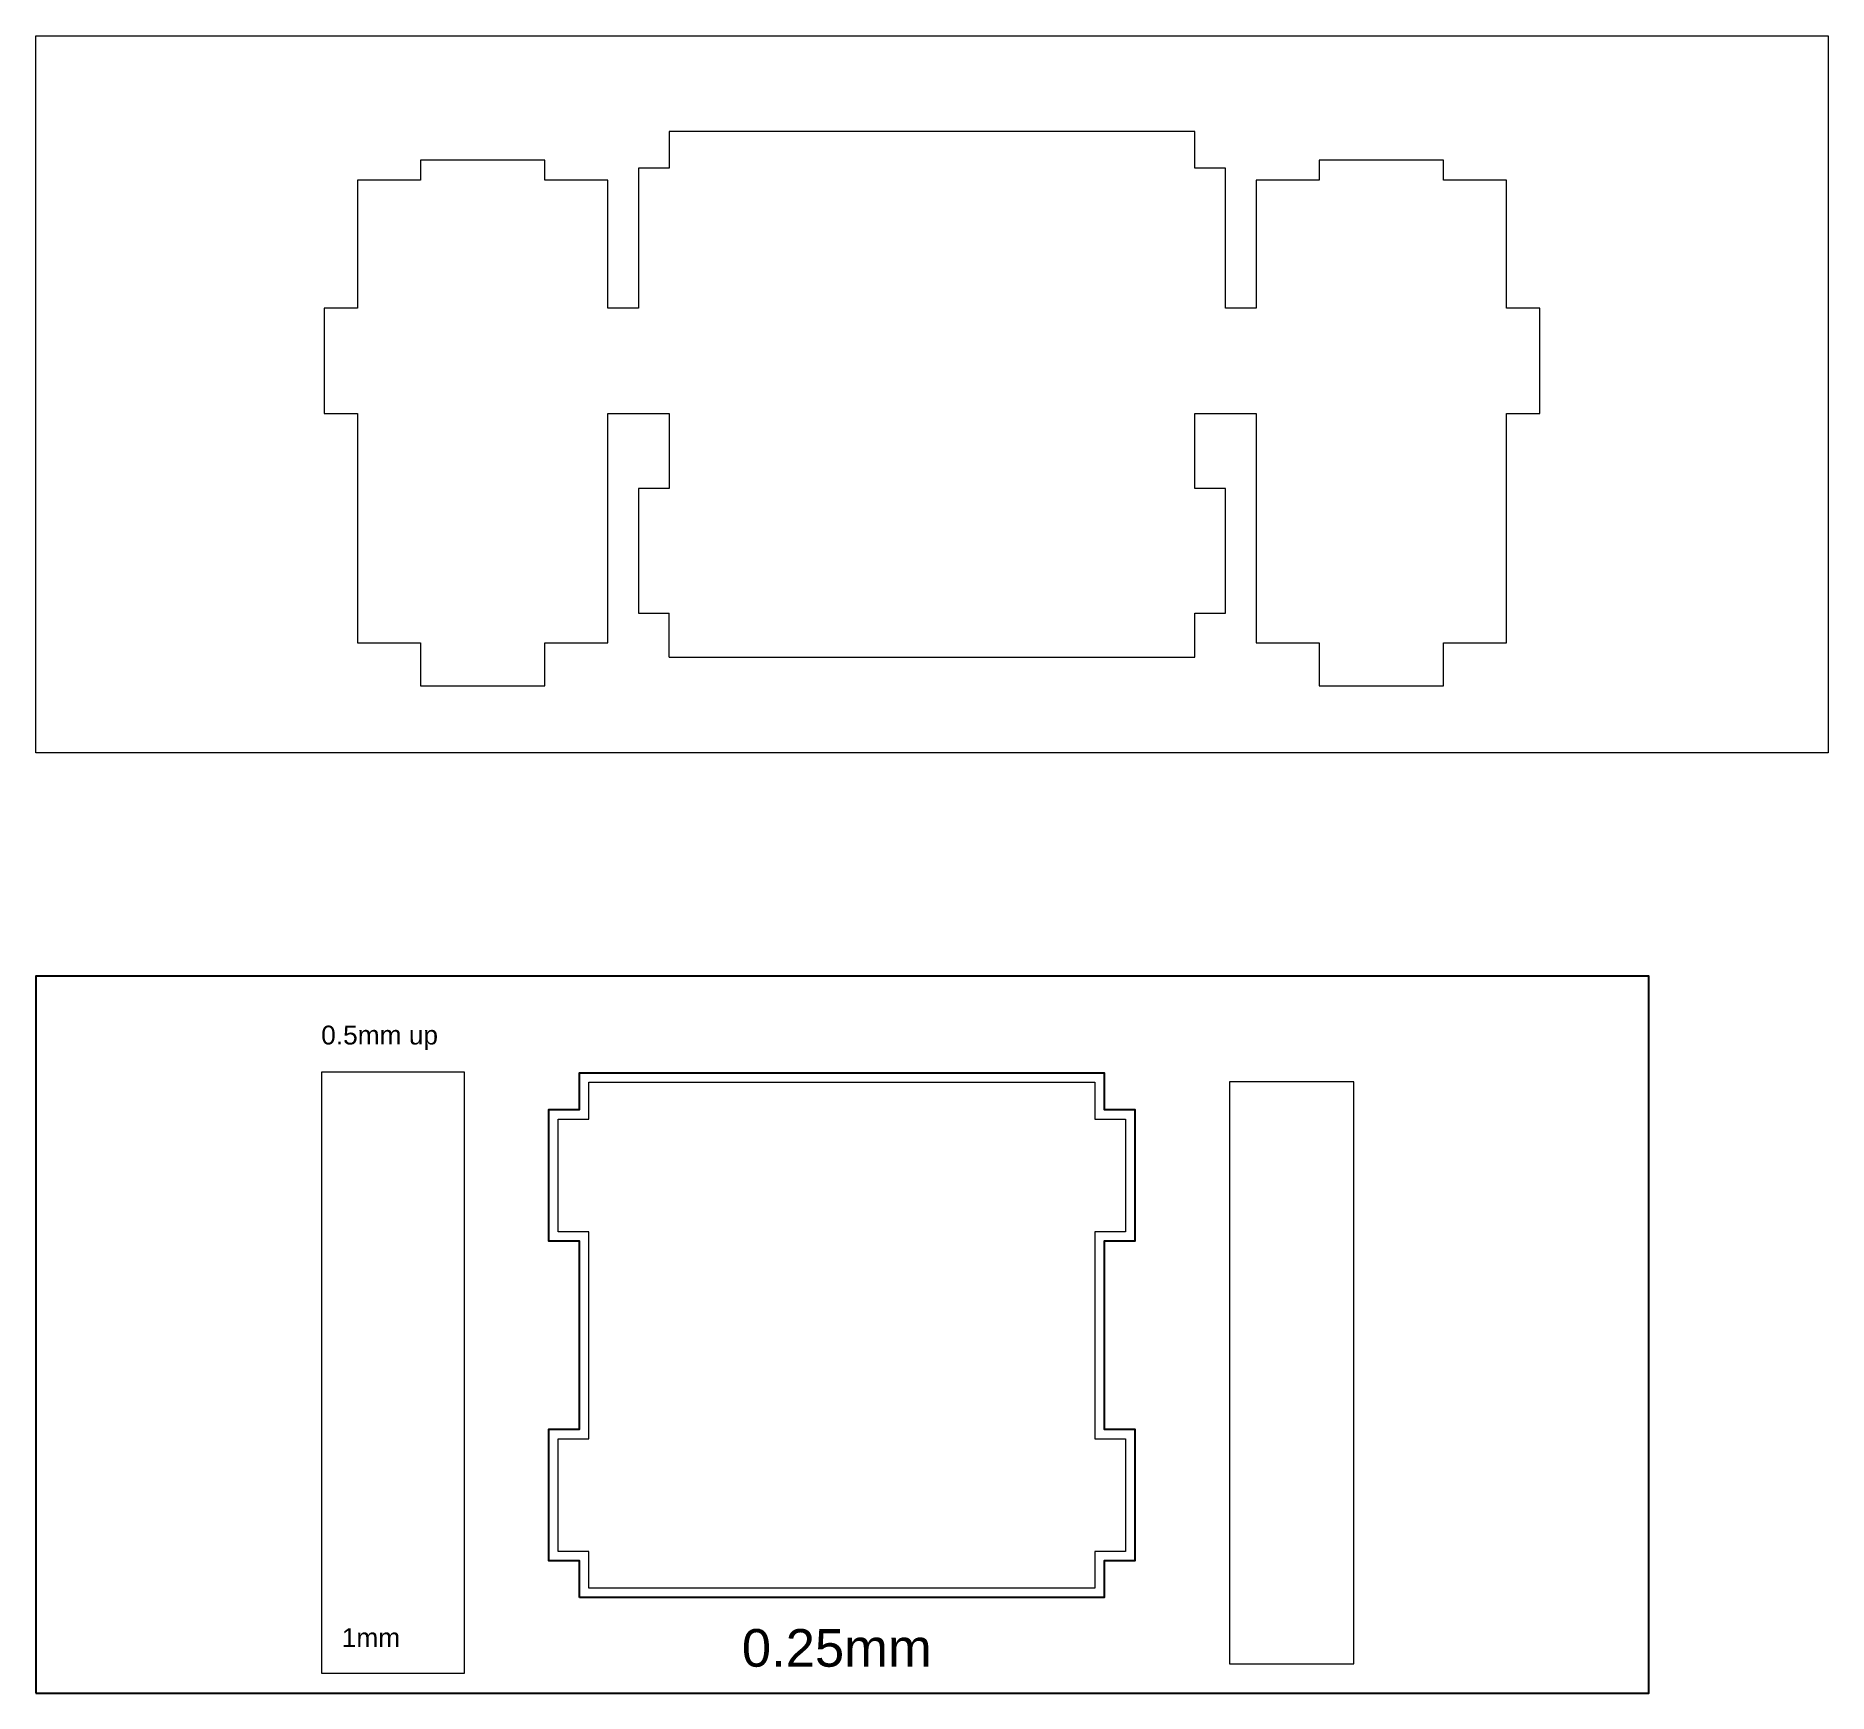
# Model space of a CAD drawing. Header units: millimetres. Extents: x -3 to 616, y -3 to 391.
# Drawn here: x 102.75 to 150.37, y 316.69 to 360.73 of the extents above; entities that cross this region are included whole.
import ezdxf

# ---------------------------------------------------------------- set-up
doc = ezdxf.new("R2010")
doc.units = ezdxf.units.MM
doc.header["$MEASUREMENT"] = 0
for name, color, linetype in [('Boxes', 3, 'Continuous'), ('Hidden', 6, 'Continuous'), ('Templates', 7, 'Continuous')]:
    doc.layers.add(name, color=color, linetype=linetype)
doc.layers.add('Cuts', color=7, linetype='Continuous', lineweight=0)
doc.styles.get("Standard").update_dxf_attribs({"font": 'Arial.ttf'})

# ---------------------------------------------------------------- blocks, each defined once
blk = doc.blocks.new('Cherry Hole Inset')
at = {"layer": 'Cuts'}
blk.add_lwpolyline([(1.0614, 0.25), (1.0614, 1.2287), (0.25, 1.2287), (0.25, 4.2226), (1.0614, 4.2226), (1.0614, 9.7226), (0.25, 9.7226), (0.25, 12.7165), (1.0614, 12.7165), (1.0614, 13.6952), (14.5065, 13.6952), (14.5065, 12.7165), (15.3179, 12.7165), (15.3179, 9.7226), (14.5065, 9.7226), (14.5065, 4.2226), (15.3179, 4.2226), (15.3179, 1.2287), (14.5065, 1.2287), (14.5065, 0.25)], close=True, dxfattribs=at)
at = {"layer": 'Hidden'}
blk.add_lwpolyline([(0.8114, 0), (0.8114, 0.9787), (0, 0.9787), (0, 4.4726), (0.8114, 4.4726), (0.8114, 9.4726), (0, 9.4726), (0, 12.9665), (0.8114, 12.9665), (0.8114, 13.9452), (14.7565, 13.9452), (14.7565, 12.9665), (15.5679, 12.9665), (15.5679, 9.4726), (14.7565, 9.4726), (14.7565, 4.4726), (15.5679, 4.4726), (15.5679, 0.9787), (14.7565, 0.9787), (14.7565, 0)], close=True, dxfattribs=at)
blk = doc.blocks.new('Cherry Cutout 2.25')
at = {"layer": 'Boxes'}
blk.add_lwpolyline([(0, 0), (42.862, 0), (42.862, 19.05), (0, 19.05)], close=True, dxfattribs=at)
at = {"layer": 'Cuts'}
for points in [[(7.592, 0.528), (11.394, 0.528), (11.394, 16.498), (7.592, 16.498)], [(31.718, 0.778), (35.02, 0.778), (35.02, 16.248), (31.718, 16.248)]]:
    blk.add_lwpolyline(points, close=True, dxfattribs=at)
blk.add_blockref('Cherry Hole Inset', (13.633, 2.54))
at = {"layer": 'Hidden'}
for s, height, p in [('0.5mm up', 0.5, (7.582, 17.238)), ('1mm', 0.5, (8.129, 1.226)), ('0.25mm', 1, (18.76, 0.703))]:
    blk.add_text(s, height=height, dxfattribs=at).set_placement(p)

msp = doc.modelspace()

# ---------------------------------------------------------------- linework, layer by layer
at = {"layer": 'Templates', "lineweight": 9}
msp.add_open_spline([(102.747, 360.726), (102.747, 360.726), (102.747, 341.676), (102.747, 341.676), (102.747, 341.676), (102.747, 341.676), (150.372, 341.676), (150.372, 341.676), (150.372, 341.676), (150.372, 341.676), (150.372, 360.726), (150.372, 360.726), (150.372, 360.726), (150.372, 360.726), (102.747, 360.726), (102.747, 360.726)], degree=3, knots=[0, 0, 0, 0, 0.2, 0.2, 0.2, 0.2, 0.4, 0.4, 0.4, 0.4, 0.6, 0.6, 0.6, 0.6, 1, 1, 1, 1], dxfattribs=at)
for points in [[(133.545, 358.186), (133.545, 358.186), (119.575, 358.186), (119.575, 358.186)], [(119.575, 358.186), (119.575, 358.186), (119.575, 357.206), (119.575, 357.206)], [(133.545, 357.206), (133.545, 357.206), (133.545, 358.186), (133.545, 358.186)], [(116.273, 357.424), (116.273, 357.424), (112.971, 357.424), (112.971, 357.424)], [(112.971, 357.424), (112.971, 357.424), (112.971, 356.891), (112.971, 356.891)], [(116.273, 356.891), (116.273, 356.891), (116.273, 357.424), (116.273, 357.424)], [(119.575, 357.206), (119.575, 357.206), (118.762, 357.206), (118.762, 357.206)], [(118.762, 357.206), (118.762, 357.206), (118.762, 353.487), (118.762, 353.487)], [(134.357, 357.206), (134.357, 357.206), (133.545, 357.206), (133.545, 357.206)], [(134.357, 353.487), (134.357, 353.487), (134.357, 357.206), (134.357, 357.206)], [(140.149, 357.424), (140.149, 357.424), (136.847, 357.424), (136.847, 357.424)], [(136.847, 357.424), (136.847, 357.424), (136.847, 356.891), (136.847, 356.891)], [(140.149, 356.891), (140.149, 356.891), (140.149, 357.424), (140.149, 357.424)], [(112.971, 356.891), (112.971, 356.891), (111.294, 356.891), (111.294, 356.891)], [(111.294, 356.891), (111.294, 356.891), (111.294, 353.487), (111.294, 353.487)], [(117.949, 356.891), (117.949, 356.891), (116.273, 356.891), (116.273, 356.891)], [(117.949, 356.891), (117.949, 356.891), (117.949, 356.891), (117.949, 356.891)], [(117.949, 353.487), (117.949, 353.487), (117.949, 356.891), (117.949, 356.891)], [(136.847, 356.891), (136.847, 356.891), (135.17, 356.891), (135.17, 356.891)], [(135.17, 356.891), (135.17, 356.891), (135.17, 353.487), (135.17, 353.487)], [(141.825, 356.891), (141.825, 356.891), (140.149, 356.891), (140.149, 356.891)], [(141.825, 353.487), (141.825, 353.487), (141.825, 356.891), (141.825, 356.891)], [(111.294, 353.487), (111.294, 353.487), (110.405, 353.487), (110.405, 353.487)], [(110.405, 353.487), (110.405, 353.487), (110.405, 350.693), (110.405, 350.693)], [(118.762, 353.487), (118.762, 353.487), (117.949, 353.487), (117.949, 353.487)], [(135.17, 353.487), (135.17, 353.487), (134.357, 353.487), (134.357, 353.487)], [(142.714, 353.487), (142.714, 353.487), (141.825, 353.487), (141.825, 353.487)], [(142.714, 350.693), (142.714, 350.693), (142.714, 353.487), (142.714, 353.487)], [(110.405, 350.693), (110.405, 350.693), (111.294, 350.693), (111.294, 350.693)], [(111.294, 350.693), (111.294, 350.693), (111.294, 344.597), (111.294, 344.597)], [(117.949, 344.597), (117.949, 344.597), (117.949, 350.693), (117.949, 350.693)], [(117.949, 350.693), (117.949, 350.693), (119.575, 350.693), (119.575, 350.693)], [(119.575, 350.693), (119.575, 350.693), (119.575, 348.697), (119.575, 348.697)], [(133.545, 348.697), (133.545, 348.697), (133.545, 350.693), (133.545, 350.693)], [(133.545, 350.693), (133.545, 350.693), (135.17, 350.693), (135.17, 350.693)], [(135.17, 350.693), (135.17, 350.693), (135.17, 344.597), (135.17, 344.597)], [(141.825, 344.597), (141.825, 344.597), (141.825, 350.693), (141.825, 350.693)], [(141.825, 350.693), (141.825, 350.693), (142.714, 350.693), (142.714, 350.693)], [(118.762, 348.697), (118.762, 348.697), (118.762, 345.385), (118.762, 345.385)], [(119.575, 348.697), (119.575, 348.697), (118.762, 348.697), (118.762, 348.697)], [(134.357, 348.697), (134.357, 348.697), (133.545, 348.697), (133.545, 348.697)], [(134.357, 345.385), (134.357, 345.385), (134.357, 348.697), (134.357, 348.697)], [(118.762, 345.385), (118.762, 345.385), (119.575, 345.385), (119.575, 345.385)], [(119.575, 344.216), (119.575, 344.216), (119.575, 345.385), (119.575, 345.385)], [(133.545, 344.216), (133.545, 344.216), (133.545, 345.385), (133.545, 345.385)], [(133.545, 345.385), (133.545, 345.385), (134.357, 345.385), (134.357, 345.385)], [(111.294, 344.597), (111.294, 344.597), (112.971, 344.597), (112.971, 344.597)], [(112.971, 344.597), (112.971, 344.597), (112.971, 343.454), (112.971, 343.454)], [(116.273, 343.454), (116.273, 343.454), (116.273, 344.597), (116.273, 344.597)], [(116.273, 344.597), (116.273, 344.597), (117.949, 344.597), (117.949, 344.597)], [(135.17, 344.597), (135.17, 344.597), (136.847, 344.597), (136.847, 344.597)], [(135.17, 344.597), (135.17, 344.597), (135.17, 344.597), (135.17, 344.597)], [(136.847, 344.597), (136.847, 344.597), (136.847, 343.454), (136.847, 343.454)], [(140.149, 343.454), (140.149, 343.454), (140.149, 344.597), (140.149, 344.597)], [(140.149, 344.597), (140.149, 344.597), (141.825, 344.597), (141.825, 344.597)], [(119.575, 344.216), (119.575, 344.216), (133.545, 344.216), (133.545, 344.216)], [(112.971, 343.454), (112.971, 343.454), (116.273, 343.454), (116.273, 343.454)], [(136.847, 343.454), (136.847, 343.454), (140.149, 343.454), (140.149, 343.454)]]:
    msp.add_open_spline(points, degree=3, dxfattribs=at)

# ---------------------------------------------------------------- block references
at = {"layer": 'Templates'}
msp.add_blockref('Cherry Cutout 2.25', (102.747, 316.686), dxfattribs=at)

doc.saveas('drawing.dxf')
